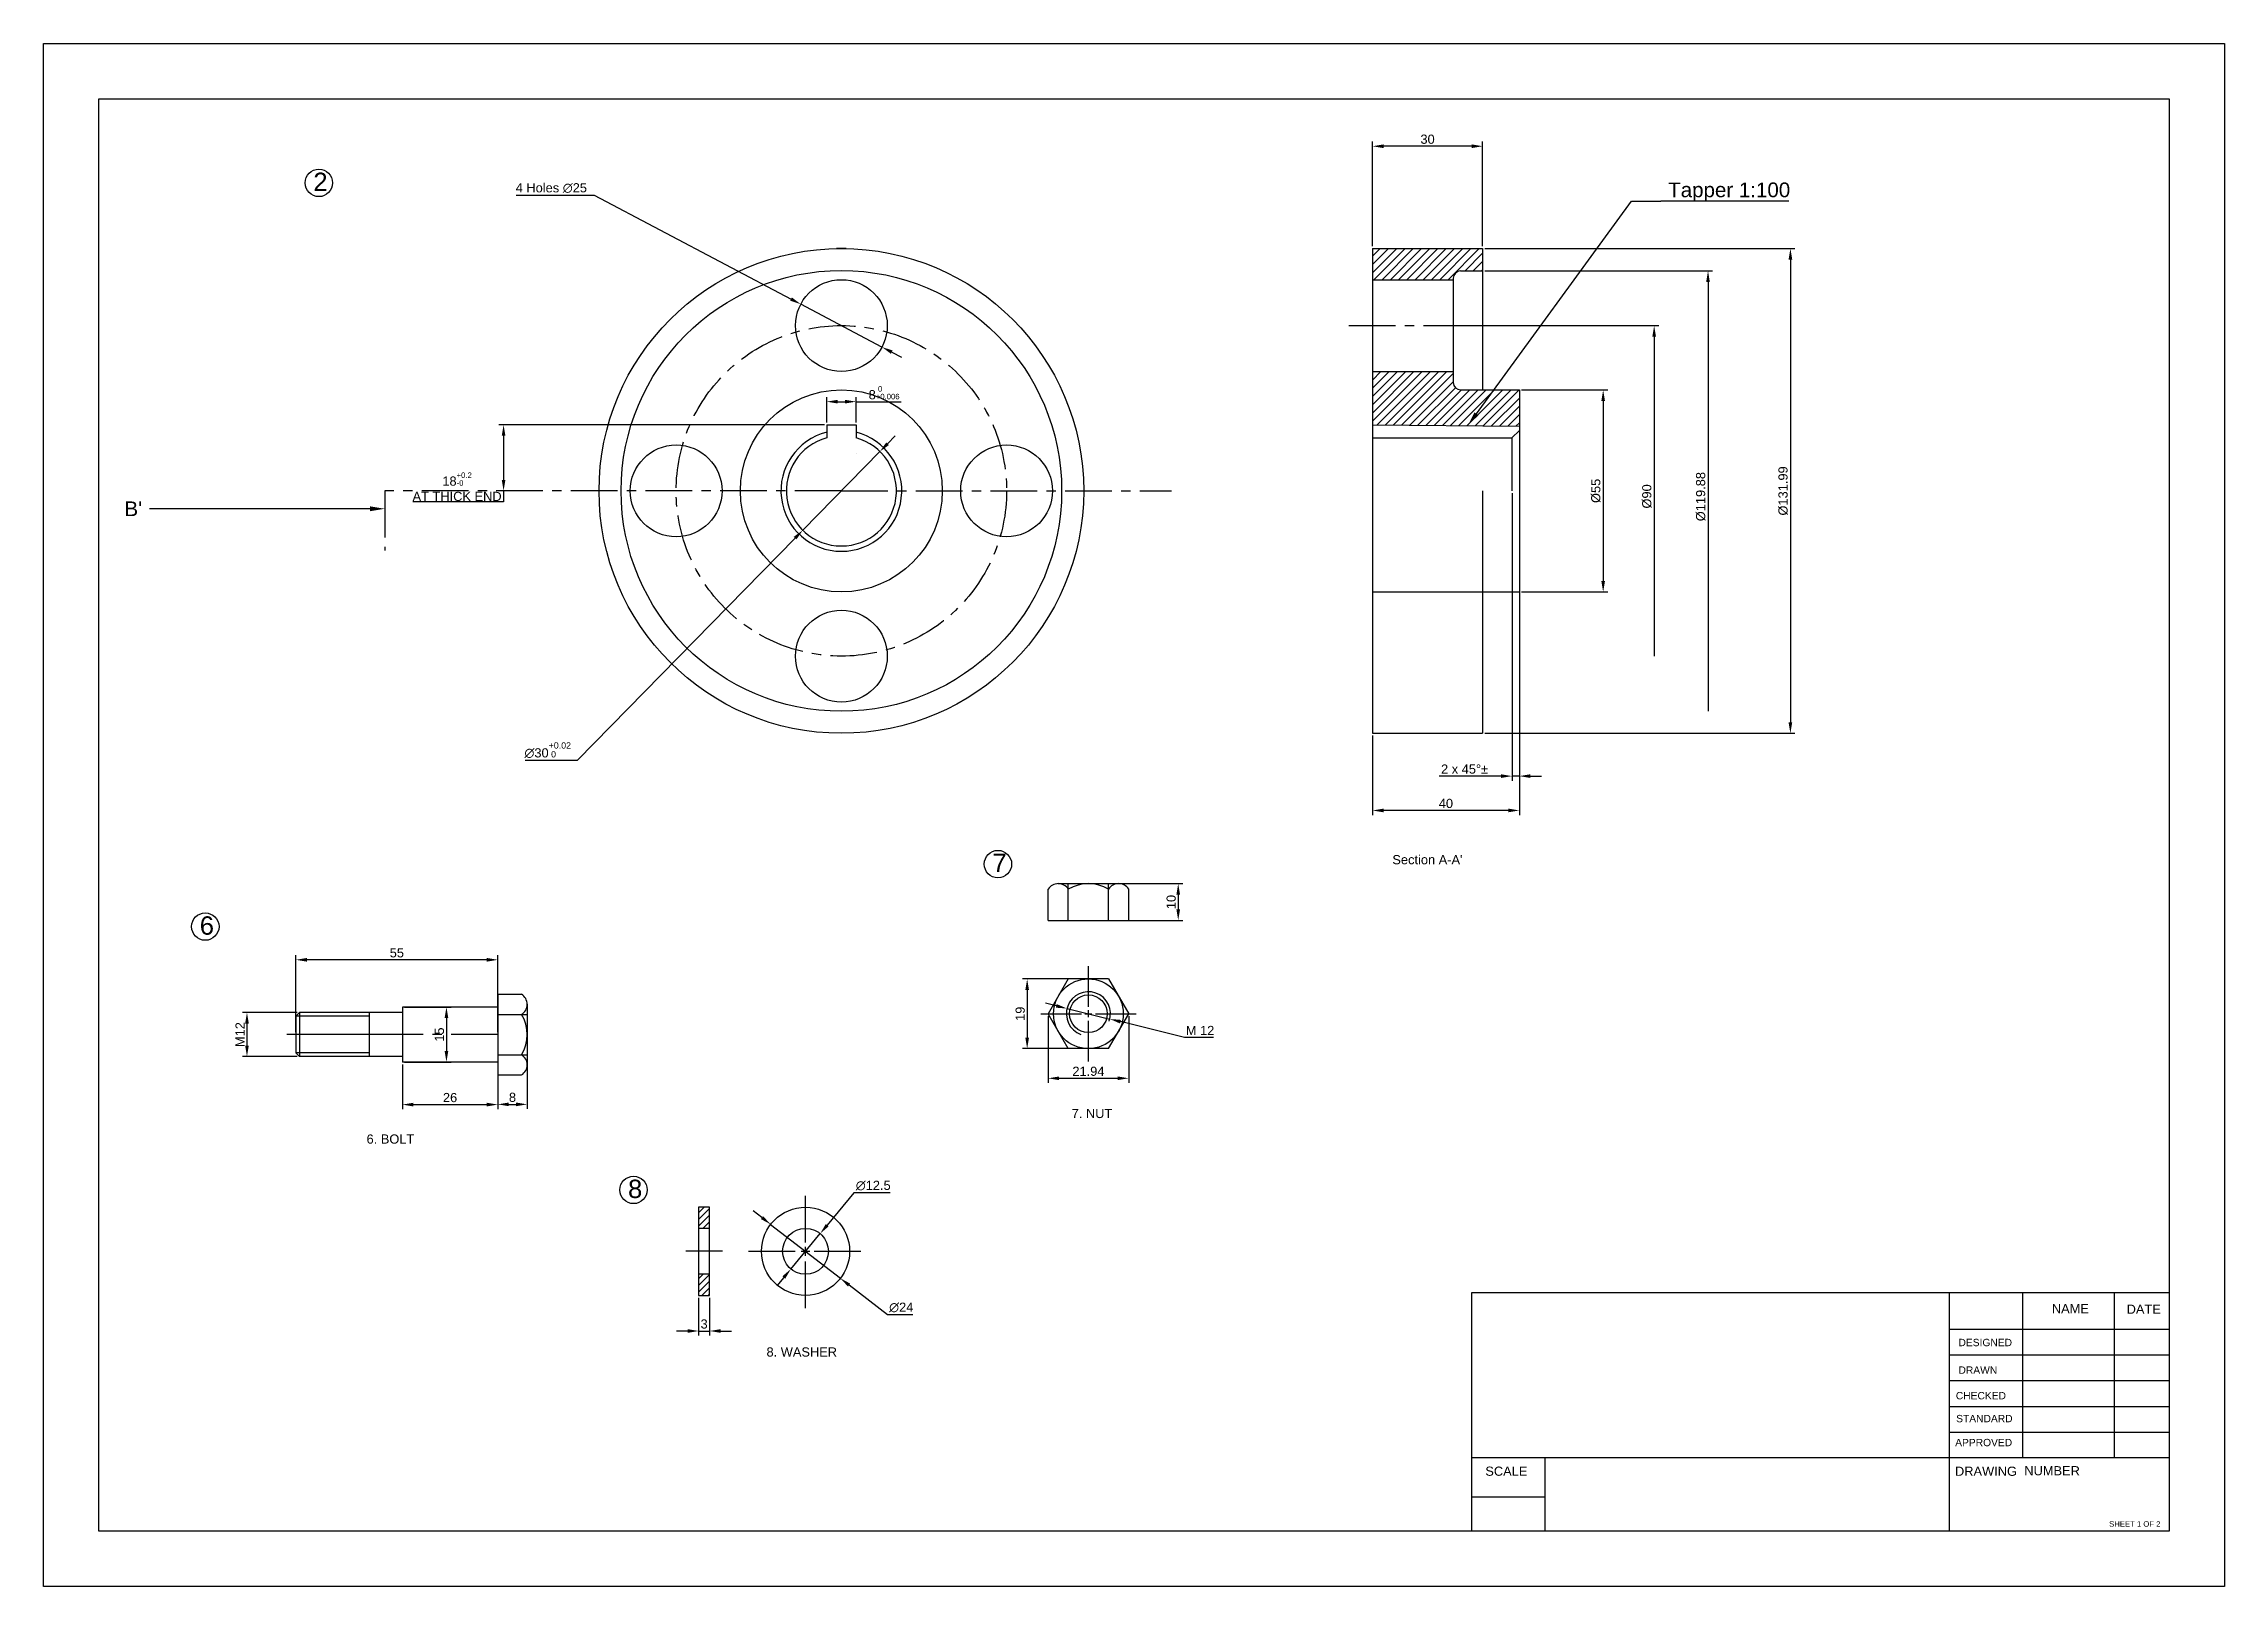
# Model space of a CAD drawing. Header units: millimetres. Extents: x 99 to 2102, y 161 to 581.
# Drawn here: x 791 to 1385, y 161 to 581 of the extents above; entities that cross this region are included whole.
import ezdxf
from ezdxf import colors
from ezdxf.entities.mleader import LeaderData, LeaderLine
from ezdxf.math import Vec2, Vec3

# ---------------------------------------------------------------- set-up
doc = ezdxf.new("R2010")
doc.units = ezdxf.units.MM
doc.linetypes.add('CENTER', pattern=[50.8, 31.75, -6.35, 6.35, -6.35])
doc.linetypes.add('CENTER2', pattern=[28.575, 19.05, -3.175, 3.175, -3.175])
doc.styles.get("Standard").update_dxf_attribs({"font": 'arial.ttf'})
doc.dimstyles.new('ISO-25', dxfattribs={"dimtxt": 2.5, "dimasz": 3, "dimexe": 1.25, "dimexo": 0.625, "dimtad": 1, "dimtoh": 1, "dimdsep": 46, "dimtxsty": 'Standard', "dimcen": 2.5, "dimclrd": 4, "dimclrt": 2, "dimadec": 0, "dimazin": 0, "dimtfac": 1, "dimtmove": 0, "dimatfit": 3, "dimfxl": 1, "dimarcsym": 0})
pattern_1 = [(45, (663.4579, 1254.7544), (-1.122532, 1.122532), [])]

msp = doc.modelspace()

# ---------------------------------------------------------------- texts
at = {"color": 7, "ltscale": 0.5, "true_color": 0xffffff, "char_height": 5, "attachment_point": 1}
for s, insert in [('2', (864.625, 545.879)), ('7', (1049.588, 360.447)), ('6', (833.684, 343.415)), ('8', (950.336, 271.721))]:
    msp.add_mtext_dynamic_manual_height_columns(s, width=8.66917, gutter_width=12.5, heights=[0], dxfattribs=dict(at, insert=insert))
at = {"color": 2, "ltscale": 0.5, "insert": (1233.659, 543.194), "char_height": 4, "attachment_point": 1}
msp.add_mtext('Tapper 1:100', dxfattribs=at)
at = {"color": 2, "ltscale": 0.5, "insert": (1177.637, 360.09), "char_height": 2.5, "attachment_point": 3}
msp.add_mtext_dynamic_manual_height_columns("Section A-A'", width=28.7324, gutter_width=12.5, heights=[0], dxfattribs=at)
at = {"ltscale": 0.5, "char_height": 2.5, "attachment_point": 1}
for s, width, insert in [('7. NUT', 88.72858, (1071.188, 291.001)), ('6. BOLT', 100.95856, (879.122, 284.036)), ('8. WASHER', 58.95443, (988.06, 226.061))]:
    msp.add_mtext_dynamic_manual_height_columns(s, width=width, gutter_width=12.5, heights=[0], dxfattribs=dict(at, insert=insert))
at = {"attachment_point": 1}
for s, width, heights, insert, char_height in [('NAME', 3.44802, [0], (1338.163, 237.866), 2.5), ('DATE', 0.18105, [0], (1358.537, 237.708), 2.5), ('SCALE', 12.97502, [0], (1183.852, 193.609), 2.5), ('DRAWING ', 3.44802, [6.752], (1311.784, 193.594), 2.5), ('NUMBER', 23.24358, [0], (1330.669, 193.734), 2.5), ('SHEET 1 OF 2', 27.60175, [0], (1353.767, 178.739), 1.5)]:
    msp.add_mtext_dynamic_manual_height_columns(s, width=width, gutter_width=12.5, heights=heights, dxfattribs=dict(at, insert=insert, char_height=char_height))
at = {"ltscale": 0.5, "char_height": 2, "width": 21.74454, "attachment_point": 1}
for s, insert in [('DESIGNED', (1312.734, 228.392)), ('DRAWN', (1312.734, 220.885)), ('CHECKED', (1312.01, 213.92)), ('STANDARD', (1312.1, 207.68)), ('APPROVED', (1311.829, 201.157))]:
    msp.add_mtext(s, dxfattribs=dict(at, insert=insert))

# ---------------------------------------------------------------- blocks, each defined once
blk = doc.blocks.new('*D35')
at = {"color": 0, "lineweight": -2, "ltscale": 0.5, "transparency": 16777216}
for p, q in [((1153.12, 525.85), (1153.12, 554.32)), ((1183.12, 525.85), (1183.12, 554.32))]:
    blk.add_line(p, q, dxfattribs=at)
at = {"color": 4, "lineweight": -2, "ltscale": 0.5, "transparency": 16777216}
blk.add_line((1180.12, 553.07), (1156.12, 553.07), dxfattribs=at)
at = {"color": 4, "ltscale": 0.5, "transparency": 16777216}
for points in [[(1156.12, 553.57), (1156.12, 552.57), (1153.12, 553.07)], [(1180.12, 553.57), (1180.12, 552.57), (1183.12, 553.07)]]:
    blk.add_solid(points, dxfattribs=at)
at = {"layer": 'Defpoints', "color": 0, "ltscale": 0.5, "transparency": 16777216}
for p in [(1153.12, 553.07), (1153.12, 525.23), (1183.12, 525.23)]:
    blk.add_point(p, dxfattribs=at)
at = {"color": 2, "ltscale": 0.5, "transparency": 16777216, "insert": (1168.12, 554.97), "char_height": 2.5, "attachment_point": 5}
blk.add_mtext('30', dxfattribs=at)
blk = doc.blocks.new('*D36')
at = {"color": 0, "lineweight": -2, "ltscale": 0.5, "transparency": 16777216}
for p, q in [((1193.74, 486.74), (1217.2, 486.74)), ((1193.74, 431.74), (1217.2, 431.74))]:
    blk.add_line(p, q, dxfattribs=at)
at = {"color": 4, "lineweight": -2, "ltscale": 0.5, "transparency": 16777216}
blk.add_line((1215.95, 483.74), (1215.95, 434.74), dxfattribs=at)
at = {"color": 4, "ltscale": 0.5, "transparency": 16777216}
for points in [[(1215.45, 483.74), (1216.45, 483.74), (1215.95, 486.74)], [(1215.45, 434.74), (1216.45, 434.74), (1215.95, 431.74)]]:
    blk.add_solid(points, dxfattribs=at)
at = {"layer": 'Defpoints', "color": 0, "ltscale": 0.5, "transparency": 16777216}
for p in [(1193.12, 486.74), (1193.12, 431.74), (1215.95, 431.74)]:
    blk.add_point(p, dxfattribs=at)
at = {"color": 2, "ltscale": 0.5, "transparency": 16777216, "insert": (1213.98, 459.24), "char_height": 2.5, "attachment_point": 5, "rotation": 90}
blk.add_mtext('%%C55', dxfattribs=at)
blk = doc.blocks.new('*D33')
at = {"color": 0, "lineweight": -2, "ltscale": 0.5, "transparency": 16777216}
blk.add_line((1168.74, 504.24), (1231.09, 504.24), dxfattribs=at)
at = {"color": 4, "lineweight": -2, "ltscale": 0.5, "transparency": 16777216}
blk.add_line((1229.84, 501.24), (1229.84, 414.24), dxfattribs=at)
at = {"color": 4, "ltscale": 0.5, "transparency": 16777216}
blk.add_solid([(1229.34, 501.24), (1230.34, 501.24), (1229.84, 504.24)], dxfattribs=at)
at = {"layer": 'Defpoints', "color": 0, "ltscale": 0.5, "transparency": 16777216}
for p in [(1168.12, 504.24), (1168.12, 414.24), (1229.84, 414.24)]:
    blk.add_point(p, dxfattribs=at)
at = {"color": 2, "ltscale": 0.5, "transparency": 16777216, "insert": (1227.87, 457.74), "char_height": 2.5, "attachment_point": 5, "rotation": 90}
blk.add_mtext('%%C90', dxfattribs=at)
blk = doc.blocks.new('_None')
blk = doc.blocks.new('*D37')
at = {"color": 0, "lineweight": -2, "ltscale": 0.5, "transparency": 16777216}
blk.add_line((1183.74, 519.12), (1245.76, 519.12), dxfattribs=at)
at = {"color": 4, "lineweight": -2, "ltscale": 0.5, "transparency": 16777216}
blk.add_line((1244.51, 516.12), (1244.51, 399.24), dxfattribs=at)
at = {"color": 4, "ltscale": 0.5, "transparency": 16777216}
blk.add_solid([(1244.01, 516.12), (1245.01, 516.12), (1244.51, 519.12)], dxfattribs=at)
at = {"layer": 'Defpoints', "color": 0, "ltscale": 0.5, "transparency": 16777216}
for p in [(1183.12, 519.12), (1183.12, 399.24), (1244.51, 399.24)]:
    blk.add_point(p, dxfattribs=at)
at = {"color": 2, "ltscale": 0.5, "transparency": 16777216, "insert": (1242.54, 457.68), "char_height": 2.5, "attachment_point": 5, "rotation": 90}
blk.add_mtext('%%C119.88', dxfattribs=at)
blk = doc.blocks.new('*D38')
at = {"color": 0, "lineweight": -2, "ltscale": 0.5, "transparency": 16777216}
for p, q in [((1183.74, 525.23), (1268.2, 525.23)), ((1183.74, 393.24), (1268.2, 393.24))]:
    blk.add_line(p, q, dxfattribs=at)
at = {"color": 4, "lineweight": -2, "ltscale": 0.5, "transparency": 16777216}
blk.add_line((1266.95, 522.23), (1266.95, 396.24), dxfattribs=at)
at = {"color": 4, "ltscale": 0.5, "transparency": 16777216}
for points in [[(1266.45, 522.23), (1267.45, 522.23), (1266.95, 525.23)], [(1266.45, 396.24), (1267.45, 396.24), (1266.95, 393.24)]]:
    blk.add_solid(points, dxfattribs=at)
at = {"layer": 'Defpoints', "color": 0, "ltscale": 0.5, "transparency": 16777216}
for p in [(1183.12, 525.23), (1183.12, 393.24), (1266.95, 393.24)]:
    blk.add_point(p, dxfattribs=at)
at = {"color": 2, "ltscale": 0.5, "transparency": 16777216, "insert": (1264.98, 459.23), "char_height": 2.5, "attachment_point": 5, "rotation": 90}
blk.add_mtext('%%C131.99', dxfattribs=at)
blk = doc.blocks.new('*D39')
at = {"color": 0, "lineweight": -2, "ltscale": 0.5, "transparency": 16777216}
for p, q in [((1191.12, 458.62), (1191.12, 380.34)), ((1193.12, 458.62), (1193.12, 380.34))]:
    blk.add_line(p, q, dxfattribs=at)
at = {"color": 4, "lineweight": -2, "ltscale": 0.5, "transparency": 16777216}
for p, q in [((1188.12, 381.59), (1171.28, 381.59)), ((1193.12, 381.59), (1191.12, 381.59)), ((1196.12, 381.59), (1199.12, 381.59))]:
    blk.add_line(p, q, dxfattribs=at)
at = {"color": 4, "ltscale": 0.5, "transparency": 16777216}
for points in [[(1188.12, 382.09), (1188.12, 381.09), (1191.12, 381.59)], [(1196.12, 382.09), (1196.12, 381.09), (1193.12, 381.59)]]:
    blk.add_solid(points, dxfattribs=at)
at = {"layer": 'Defpoints', "color": 0, "ltscale": 0.5, "transparency": 16777216}
for p in [(1191.12, 459.24), (1193.12, 459.24), (1191.12, 381.59)]:
    blk.add_point(p, dxfattribs=at)
at = {"color": 2, "ltscale": 0.5, "transparency": 16777216, "insert": (1178.2, 383.49), "char_height": 2.5, "attachment_point": 5}
blk.add_mtext('2 x 45%%D%%P', dxfattribs=at)
blk = doc.blocks.new('*D40')
at = {"color": 0, "lineweight": -2, "ltscale": 0.5, "transparency": 16777216}
for p, q in [((1004.45, 477.87), (1004.45, 484.78)), ((1012.45, 477.87), (1012.45, 484.78))]:
    blk.add_line(p, q, dxfattribs=at)
at = {"color": 4, "lineweight": -2, "ltscale": 0.5, "transparency": 16777216}
for p, q in [((1007.45, 483.53), (1009.45, 483.53)), ((1012.45, 483.53), (1024.76, 483.53))]:
    blk.add_line(p, q, dxfattribs=at)
at = {"color": 4, "ltscale": 0.5, "transparency": 16777216}
for points in [[(1007.45, 484.03), (1007.45, 483.03), (1004.45, 483.53)], [(1009.45, 484.03), (1009.45, 483.03), (1012.45, 483.53)]]:
    blk.add_solid(points, dxfattribs=at)
at = {"layer": 'Defpoints', "color": 0, "ltscale": 0.5, "transparency": 16777216}
for p in [(1012.45, 483.53), (1004.45, 477.24), (1012.45, 477.24)]:
    blk.add_point(p, dxfattribs=at)
at = {"color": 2, "ltscale": 0.5, "transparency": 16777216, "insert": (1020.1, 485.96), "char_height": 2.5, "attachment_point": 5}
blk.add_mtext('8{\\H1.5;\\S 0^ +0.006;}', dxfattribs=at)
blk = doc.blocks.new('*D41')
at = {"color": 4, "lineweight": -2, "ltscale": 0.5, "transparency": 16777216}
for p, q in [((1018.95, 469.95), (997.95, 448.53)), ((1021.05, 472.09), (1023.15, 474.24)), ((936.59, 385.94), (995.85, 446.39)), ((922.32, 385.94), (936.59, 385.94))]:
    blk.add_line(p, q, dxfattribs=at)
at = {"color": 4, "ltscale": 0.5, "transparency": 16777216}
for points in [[(1020.69, 472.45), (1021.41, 471.74), (1018.95, 469.95)], [(995.49, 446.74), (996.21, 446.04), (997.95, 448.53)]]:
    blk.add_solid(points, dxfattribs=at)
at = {"layer": 'Defpoints', "color": 0, "ltscale": 0.5, "transparency": 16777216}
for p in [(1018.95, 469.95), (997.95, 448.53)]:
    blk.add_point(p, dxfattribs=at)
at = {"color": 2, "ltscale": 0.5, "transparency": 16777216, "insert": (928.47, 388.66), "char_height": 2.5, "attachment_point": 5}
blk.add_mtext('∅30{\\H1.725;\\S+0.02^  0;}', dxfattribs=at)
blk = doc.blocks.new('*D42')
at = {"color": 4, "lineweight": -2, "ltscale": 0.5, "transparency": 16777216}
for p, q in [((919.84, 539.71), (941.15, 539.71)), ((941.15, 539.71), (994.74, 511.47)), ((1019.51, 498.41), (997.39, 510.07)), ((1022.16, 497.02), (1024.82, 495.62))]:
    blk.add_line(p, q, dxfattribs=at)
at = {"color": 4, "ltscale": 0.5, "transparency": 16777216}
for points in [[(994.97, 511.91), (994.5, 511.03), (997.39, 510.07)], [(1022.4, 497.46), (1021.93, 496.57), (1019.51, 498.41)]]:
    blk.add_solid(points, dxfattribs=at)
at = {"layer": 'Defpoints', "color": 0, "ltscale": 0.5, "transparency": 16777216}
for p in [(997.39, 510.07), (1019.51, 498.41)]:
    blk.add_point(p, dxfattribs=at)
at = {"color": 2, "ltscale": 0.5, "transparency": 16777216, "insert": (929.45, 541.68), "char_height": 2.5, "attachment_point": 5}
blk.add_mtext('4 Holes ∅25', dxfattribs=at)
blk = doc.blocks.new('*D34')
at = {"color": 0, "lineweight": -2, "ltscale": 0.5, "transparency": 16777216}
for p, q in [((1003.82, 477.24), (915.19, 477.24)), ((925.13, 459.24), (915.19, 459.24))]:
    blk.add_line(p, q, dxfattribs=at)
at = {"color": 4, "lineweight": -2, "ltscale": 0.5, "transparency": 16777216}
for p, q in [((916.44, 474.24), (916.44, 462.24)), ((916.44, 459.24), (916.44, 456.24)), ((916.44, 456.24), (891.75, 456.24))]:
    blk.add_line(p, q, dxfattribs=at)
at = {"color": 4, "ltscale": 0.5, "transparency": 16777216}
for points in [[(915.94, 474.24), (916.94, 474.24), (916.44, 477.24)], [(915.94, 462.24), (916.94, 462.24), (916.44, 459.24)]]:
    blk.add_solid(points, dxfattribs=at)
at = {"layer": 'Defpoints', "color": 0, "ltscale": 0.5, "transparency": 16777216}
for p in [(1004.45, 477.24), (916.44, 459.24), (925.76, 459.24)]:
    blk.add_point(p, dxfattribs=at)
at = {"color": 2, "ltscale": 0.5, "transparency": 16777216, "insert": (903.78, 460.36), "char_height": 2.5, "attachment_point": 5}
blk.add_mtext('18{\\H1.5;\\S+0.2^ -0;}\\PAT THICK END', dxfattribs=at)
blk = doc.blocks.new('*D43')
at = {"color": 0, "lineweight": -2, "ltscale": 0.5, "transparency": 16777216}
for p, q in [((1193.12, 476.22), (1193.12, 370.99)), ((1153.12, 392.62), (1153.12, 370.99))]:
    blk.add_line(p, q, dxfattribs=at)
at = {"color": 4, "lineweight": -2, "ltscale": 0.5, "transparency": 16777216}
blk.add_line((1190.12, 372.24), (1156.12, 372.24), dxfattribs=at)
at = {"color": 4, "ltscale": 0.5, "transparency": 16777216}
for points in [[(1156.12, 372.74), (1156.12, 371.74), (1153.12, 372.24)], [(1190.12, 372.74), (1190.12, 371.74), (1193.12, 372.24)]]:
    blk.add_solid(points, dxfattribs=at)
at = {"layer": 'Defpoints', "color": 0, "ltscale": 0.5, "transparency": 16777216}
for p in [(1193.12, 476.84), (1153.12, 393.24), (1153.12, 372.24)]:
    blk.add_point(p, dxfattribs=at)
at = {"color": 2, "ltscale": 0.5, "transparency": 16777216, "insert": (1173.12, 374.14), "char_height": 2.5, "attachment_point": 5}
blk.add_mtext('40', dxfattribs=at)
blk = doc.blocks.new('*U44')
at = {"color": 0, "linetype": 'CENTER2', "transparency": 16777216}
blk.add_line((17.5, 0), (-17.5, 0), dxfattribs=at)
blk = doc.blocks.new('*D45')
at = {"color": 0, "lineweight": -2, "ltscale": 0.5, "transparency": 16777216}
for p, q in [((859.87, 311.84), (859.87, 332.83)), ((914.87, 311.84), (914.87, 332.83))]:
    blk.add_line(p, q, dxfattribs=at)
at = {"color": 4, "lineweight": -2, "ltscale": 0.5, "transparency": 16777216}
blk.add_line((911.87, 331.58), (862.87, 331.58), dxfattribs=at)
at = {"color": 4, "ltscale": 0.5, "transparency": 16777216}
for points in [[(862.87, 332.08), (862.87, 331.08), (859.87, 331.58)], [(911.87, 332.08), (911.87, 331.08), (914.87, 331.58)]]:
    blk.add_solid(points, dxfattribs=at)
at = {"layer": 'Defpoints', "color": 0, "ltscale": 0.5, "transparency": 16777216}
for p in [(859.87, 331.58), (859.87, 311.22), (914.87, 311.22)]:
    blk.add_point(p, dxfattribs=at)
at = {"color": 2, "ltscale": 0.5, "transparency": 16777216, "insert": (887.37, 333.47), "char_height": 2.5, "attachment_point": 5}
blk.add_mtext('55', dxfattribs=at)
blk = doc.blocks.new('*D46')
at = {"color": 0, "lineweight": -2, "ltscale": 0.5, "transparency": 16777216}
for p, q in [((914.87, 305.11), (914.87, 290.98)), ((922.87, 305.11), (922.87, 290.98))]:
    blk.add_line(p, q, dxfattribs=at)
at = {"color": 4, "lineweight": -2, "ltscale": 0.5, "transparency": 16777216}
blk.add_line((917.87, 292.23), (919.87, 292.23), dxfattribs=at)
at = {"color": 4, "ltscale": 0.5, "transparency": 16777216}
for points in [[(917.87, 292.73), (917.87, 291.73), (914.87, 292.23)], [(919.87, 292.73), (919.87, 291.73), (922.87, 292.23)]]:
    blk.add_solid(points, dxfattribs=at)
at = {"layer": 'Defpoints', "color": 0, "ltscale": 0.5, "transparency": 16777216}
for p in [(914.87, 305.73), (922.87, 305.73), (922.87, 292.23)]:
    blk.add_point(p, dxfattribs=at)
at = {"color": 2, "ltscale": 0.5, "transparency": 16777216, "insert": (918.87, 294.13), "char_height": 2.5, "attachment_point": 5}
blk.add_mtext('8', dxfattribs=at)
blk = doc.blocks.new('*D47')
at = {"color": 0, "lineweight": -2, "ltscale": 0.5, "transparency": 16777216}
for p, q in [((888.87, 303.09), (888.87, 290.91)), ((914.87, 303.09), (914.87, 290.91))]:
    blk.add_line(p, q, dxfattribs=at)
at = {"color": 4, "lineweight": -2, "ltscale": 0.5, "transparency": 16777216}
blk.add_line((891.87, 292.16), (911.87, 292.16), dxfattribs=at)
at = {"color": 4, "ltscale": 0.5, "transparency": 16777216}
for points in [[(891.87, 292.66), (891.87, 291.66), (888.87, 292.16)], [(911.87, 292.66), (911.87, 291.66), (914.87, 292.16)]]:
    blk.add_solid(points, dxfattribs=at)
at = {"layer": 'Defpoints', "color": 0, "ltscale": 0.5, "transparency": 16777216}
for p in [(888.87, 303.72), (914.87, 303.72), (914.87, 292.16)]:
    blk.add_point(p, dxfattribs=at)
at = {"color": 2, "ltscale": 0.5, "transparency": 16777216, "insert": (901.87, 294.06), "char_height": 2.5, "attachment_point": 5}
blk.add_mtext('26', dxfattribs=at)
blk = doc.blocks.new('*D48')
at = {"color": 0, "lineweight": -2, "ltscale": 0.5, "transparency": 16777216}
for p, q in [((860.24, 317.22), (845.3, 317.22)), ((860.24, 305.22), (845.3, 305.22))]:
    blk.add_line(p, q, dxfattribs=at)
at = {"color": 4, "lineweight": -2, "ltscale": 0.5, "transparency": 16777216}
blk.add_line((846.55, 314.22), (846.55, 308.22), dxfattribs=at)
at = {"color": 4, "ltscale": 0.5, "transparency": 16777216}
for points in [[(846.05, 314.22), (847.05, 314.22), (846.55, 317.22)], [(846.05, 308.22), (847.05, 308.22), (846.55, 305.22)]]:
    blk.add_solid(points, dxfattribs=at)
at = {"layer": 'Defpoints', "color": 0, "ltscale": 0.5, "transparency": 16777216}
for p in [(860.87, 317.22), (846.55, 305.22), (860.87, 305.22)]:
    blk.add_point(p, dxfattribs=at)
at = {"color": 2, "ltscale": 0.5, "transparency": 16777216, "insert": (844.67, 311.22), "char_height": 2.5, "attachment_point": 5, "rotation": 90}
blk.add_mtext('M12', dxfattribs=at)
blk = doc.blocks.new('*D49')
at = {"color": 0, "lineweight": -2, "ltscale": 0.5, "transparency": 16777216}
for p, q in [((889.49, 318.72), (902.13, 318.72)), ((889.49, 303.72), (902.13, 303.72))]:
    blk.add_line(p, q, dxfattribs=at)
at = {"color": 4, "lineweight": -2, "ltscale": 0.5, "transparency": 16777216}
blk.add_line((900.88, 315.72), (900.88, 306.72), dxfattribs=at)
at = {"color": 4, "ltscale": 0.5, "transparency": 16777216}
for points in [[(900.38, 315.72), (901.38, 315.72), (900.88, 318.72)], [(900.38, 306.72), (901.38, 306.72), (900.88, 303.72)]]:
    blk.add_solid(points, dxfattribs=at)
at = {"layer": 'Defpoints', "color": 0, "ltscale": 0.5, "transparency": 16777216}
for p in [(888.87, 318.72), (888.87, 303.72), (900.88, 303.72)]:
    blk.add_point(p, dxfattribs=at)
at = {"color": 2, "ltscale": 0.5, "transparency": 16777216, "insert": (898.98, 311.22), "char_height": 2.5, "attachment_point": 5, "rotation": 90}
blk.add_mtext('15', dxfattribs=at)
blk = doc.blocks.new('*D51')
at = {"color": 0, "lineweight": -2, "ltscale": 0.5, "transparency": 16777216}
for p, q in [((1081.85, 352.31), (1101.45, 352.31)), ((1081.85, 342.31), (1101.45, 342.31))]:
    blk.add_line(p, q, dxfattribs=at)
at = {"color": 4, "lineweight": -2, "ltscale": 0.5, "transparency": 16777216}
blk.add_line((1100.2, 349.31), (1100.2, 345.31), dxfattribs=at)
at = {"color": 4, "ltscale": 0.5, "transparency": 16777216}
for points in [[(1099.7, 349.31), (1100.7, 349.31), (1100.2, 352.31)], [(1099.7, 345.31), (1100.7, 345.31), (1100.2, 342.31)]]:
    blk.add_solid(points, dxfattribs=at)
at = {"layer": 'Defpoints', "color": 0, "ltscale": 0.5, "transparency": 16777216}
for p in [(1081.22, 352.31), (1081.22, 342.31), (1100.2, 342.31)]:
    blk.add_point(p, dxfattribs=at)
at = {"color": 2, "ltscale": 0.5, "transparency": 16777216, "insert": (1098.29, 347.31), "char_height": 2.5, "attachment_point": 5, "rotation": 90}
blk.add_mtext('10', dxfattribs=at)
blk = doc.blocks.new('*U50')
at = {"color": 0, "linetype": 'CENTER', "ltscale": 0.4, "transparency": 16777216}
for p, q in [((0, 1.9), (0, 13)), ((-13, 0), (-1.9, 0)), ((1.9, 0), (13, 0)), ((0, -13), (0, -1.9))]:
    blk.add_line(p, q, dxfattribs=at)
at = {"color": 0, "linetype": 'Continuous', "ltscale": 0.4, "transparency": 16777216}
for p, q in [((-0.95, 0), (0.95, 0)), ((0, -0.95), (0, 0.95))]:
    blk.add_line(p, q, dxfattribs=at)
blk = doc.blocks.new('*D52')
at = {"color": 4, "lineweight": -2, "ltscale": 0.5, "transparency": 16777216}
for p, q in [((1067, 319.04), (1064.08, 319.76)), ((1069.91, 318.32), (1081.56, 315.46)), ((1101.87, 310.46), (1084.48, 314.74)), ((1109.81, 310.46), (1101.87, 310.46))]:
    blk.add_line(p, q, dxfattribs=at)
at = {"color": 4, "ltscale": 0.5, "transparency": 16777216}
for points in [[(1067.12, 319.52), (1066.88, 318.55), (1069.91, 318.32)], [(1084.6, 315.22), (1084.36, 314.25), (1081.56, 315.46)]]:
    blk.add_solid(points, dxfattribs=at)
at = {"layer": 'Defpoints', "color": 0, "ltscale": 0.5, "transparency": 16777216}
for p in [(1069.91, 318.32), (1081.56, 315.46)]:
    blk.add_point(p, dxfattribs=at)
at = {"color": 2, "ltscale": 0.5, "transparency": 16777216, "insert": (1106.15, 312.34), "char_height": 2.5, "attachment_point": 5}
blk.add_mtext('M 12', dxfattribs=at)
blk = doc.blocks.new('*D53')
at = {"color": 0, "lineweight": -2, "ltscale": 0.5, "transparency": 16777216}
for p, q in [((1075.11, 326.39), (1057.81, 326.39)), ((1075.11, 307.39), (1057.81, 307.39))]:
    blk.add_line(p, q, dxfattribs=at)
at = {"color": 4, "lineweight": -2, "ltscale": 0.5, "transparency": 16777216}
blk.add_line((1059.06, 323.39), (1059.06, 310.39), dxfattribs=at)
at = {"color": 4, "ltscale": 0.5, "transparency": 16777216}
for points in [[(1058.56, 323.39), (1059.56, 323.39), (1059.06, 326.39)], [(1058.56, 310.39), (1059.56, 310.39), (1059.06, 307.39)]]:
    blk.add_solid(points, dxfattribs=at)
at = {"layer": 'Defpoints', "color": 0, "ltscale": 0.5, "transparency": 16777216}
for p in [(1075.74, 326.39), (1059.06, 307.39), (1075.74, 307.39)]:
    blk.add_point(p, dxfattribs=at)
at = {"color": 2, "ltscale": 0.5, "transparency": 16777216, "insert": (1057.16, 316.89), "char_height": 2.5, "attachment_point": 5, "rotation": 90}
blk.add_mtext('19', dxfattribs=at)
blk = doc.blocks.new('*D54')
at = {"color": 0, "lineweight": -2, "ltscale": 0.5, "transparency": 16777216}
for p, q in [((1064.77, 316.26), (1064.77, 298.07)), ((1086.71, 316.26), (1086.71, 298.07))]:
    blk.add_line(p, q, dxfattribs=at)
at = {"color": 4, "lineweight": -2, "ltscale": 0.5, "transparency": 16777216}
blk.add_line((1067.77, 299.32), (1083.71, 299.32), dxfattribs=at)
at = {"color": 4, "ltscale": 0.5, "transparency": 16777216}
for points in [[(1067.77, 299.82), (1067.77, 298.82), (1064.77, 299.32)], [(1083.71, 299.82), (1083.71, 298.82), (1086.71, 299.32)]]:
    blk.add_solid(points, dxfattribs=at)
at = {"layer": 'Defpoints', "color": 0, "ltscale": 0.5, "transparency": 16777216}
for p in [(1064.77, 316.89), (1086.71, 316.89), (1086.71, 299.32)]:
    blk.add_point(p, dxfattribs=at)
at = {"color": 2, "ltscale": 0.5, "transparency": 16777216, "insert": (1075.74, 301.22), "char_height": 2.5, "attachment_point": 5}
blk.add_mtext('21.94', dxfattribs=at)
blk = doc.blocks.new('*U55')
at = {"color": 0, "linetype": 'CENTER', "ltscale": 0.4, "transparency": 16777216}
blk.add_line((5, 0), (-5, 0), dxfattribs=at)
blk = doc.blocks.new('*U56')
at = {"color": 0, "linetype": 'CENTER', "ltscale": 0.4, "transparency": 16777216}
for p, q in [((0, 2.4), (0, 15.5)), ((-15.5, 0), (-2.4, 0)), ((2.4, 0), (15.5, 0)), ((0, -15.5), (0, -2.4))]:
    blk.add_line(p, q, dxfattribs=at)
at = {"color": 0, "linetype": 'Continuous', "ltscale": 0.4, "transparency": 16777216}
for p, q in [((-1.2, 0), (1.2, 0)), ((0, -1.2), (0, 1.2))]:
    blk.add_line(p, q, dxfattribs=at)
blk = doc.blocks.new('*D57')
at = {"color": 4, "lineweight": -2, "ltscale": 0.5, "transparency": 16777216}
for p, q in [((1011.88, 268.13), (1004.59, 259.33)), ((1021.74, 268.13), (1011.88, 268.13)), ((994.7, 247.4), (1002.68, 257.03)), ((992.78, 245.1), (990.86, 242.79))]:
    blk.add_line(p, q, dxfattribs=at)
at = {"color": 4, "ltscale": 0.5, "transparency": 16777216}
for points in [[(1004.21, 259.65), (1004.98, 259.02), (1002.68, 257.03)], [(992.39, 245.42), (993.16, 244.78), (994.7, 247.4)]]:
    blk.add_solid(points, dxfattribs=at)
at = {"layer": 'Defpoints', "color": 0, "ltscale": 0.5, "transparency": 16777216}
for p in [(1002.68, 257.03), (994.7, 247.4)]:
    blk.add_point(p, dxfattribs=at)
at = {"color": 2, "ltscale": 0.5, "transparency": 16777216, "insert": (1017.13, 270.1), "char_height": 2.5, "attachment_point": 5}
blk.add_mtext('∅12.5', dxfattribs=at)
blk = doc.blocks.new('*D58')
at = {"color": 0, "lineweight": -2, "ltscale": 0.5, "transparency": 16777216}
for p, q in [((969.57, 239.59), (969.57, 229.27)), ((972.57, 239.59), (972.57, 229.27))]:
    blk.add_line(p, q, dxfattribs=at)
at = {"color": 4, "lineweight": -2, "ltscale": 0.5, "transparency": 16777216}
for p, q in [((966.57, 230.52), (963.57, 230.52)), ((969.57, 230.52), (972.57, 230.52)), ((975.57, 230.52), (978.57, 230.52))]:
    blk.add_line(p, q, dxfattribs=at)
at = {"color": 4, "ltscale": 0.5, "transparency": 16777216}
for points in [[(966.57, 231.02), (966.57, 230.02), (969.57, 230.52)], [(975.57, 231.02), (975.57, 230.02), (972.57, 230.52)]]:
    blk.add_solid(points, dxfattribs=at)
at = {"layer": 'Defpoints', "color": 0, "ltscale": 0.5, "transparency": 16777216}
for p in [(969.57, 240.22), (972.57, 240.22), (972.57, 230.52)]:
    blk.add_point(p, dxfattribs=at)
at = {"color": 2, "ltscale": 0.5, "transparency": 16777216, "insert": (971.07, 232.42), "char_height": 2.5, "attachment_point": 5}
blk.add_mtext('3', dxfattribs=at)
blk = doc.blocks.new('*D59')
at = {"color": 4, "lineweight": -2, "ltscale": 0.5, "transparency": 16777216}
for p, q in [((986.82, 261.39), (984.45, 263.23)), ((989.19, 259.56), (1008.18, 244.87)), ((1020.99, 234.95), (1010.55, 243.04)), ((1027.91, 234.95), (1020.99, 234.95))]:
    blk.add_line(p, q, dxfattribs=at)
at = {"color": 4, "ltscale": 0.5, "transparency": 16777216}
for points in [[(987.13, 261.79), (986.52, 261), (989.19, 259.56)], [(1010.85, 243.43), (1010.24, 242.64), (1008.18, 244.87)]]:
    blk.add_solid(points, dxfattribs=at)
at = {"layer": 'Defpoints', "color": 0, "ltscale": 0.5, "transparency": 16777216}
for p in [(989.19, 259.56), (1008.18, 244.87)]:
    blk.add_point(p, dxfattribs=at)
at = {"color": 2, "ltscale": 0.5, "transparency": 16777216, "insert": (1024.76, 236.92), "char_height": 2.5, "attachment_point": 5}
blk.add_mtext('∅24', dxfattribs=at)

# ---------------------------------------------------------------- dimensions: what is measured, and where the dimension line sits
at = {"color": 4, "ltscale": 0.5}
dim = msp.add_linear_dim(base=(1153.118, 553.071), p1=(1183.118, 525.228), p2=(1153.118, 525.228), angle=180, dimstyle='ISO-25', dxfattribs=at)
dim.commit()
dim.dimension.update_dxf_attribs({"geometry": '*D35', "text_midpoint": (1168.118, 554.974)})
dim = msp.add_diameter_dim_2p(p1=(1019.508, 498.414), p2=(997.391, 510.069), text='4 Holes <>', dimstyle='ISO-25', dxfattribs=at)
dim.commit()
dim.dimension.update_dxf_attribs({"geometry": '*D42', "text_midpoint": (929.453, 539.706), "dimtype": 163})
for base, p1, p2, picture, middle in [((1266.953, 393.242), (1183.118, 525.228), (1183.118, 393.242), '*D38', (1264.982, 459.235)), ((1215.948, 431.742), (1193.118, 486.742), (1193.118, 431.742), '*D36', (1213.976, 459.242))]:
    dim = msp.add_linear_dim(base=base, p1=p1, p2=p2, angle=90, text='%%C<>', dimstyle='ISO-25', dxfattribs=at)
    dim.commit()
    dim.dimension.update_dxf_attribs({"geometry": picture, "text_midpoint": middle})
for base, p1, p2, text, override, picture, middle in [((1244.514, 399.242), (1183.118, 519.121), (1183.118, 399.242), '%%C<>', {"dimblk2": 'None', "dimsah": 1, "dimse2": 1}, '*D37', (1242.542, 457.681)), ((1229.84, 414.242), (1168.118, 504.242), (1168.118, 414.242), '%%C<>', {"dimblk2": 'None', "dimsah": 1, "dimse2": 1}, '*D33', (1227.869, 457.742)), ((916.44, 459.242), (1004.45, 477.242), (925.755, 459.242), '<>\\PAT THICK END', {"dimtol": 1, "dimtp": 0.2, "dimtm": 1e-09, "dimtfac": 0.6}, '*D34', (903.78, 460.358))]:
    dim = msp.add_linear_dim(base=base, p1=p1, p2=p2, angle=90, text=text, dimstyle='ISO-25', override=override, dxfattribs=at)
    dim.commit()
    dim.dimension.update_dxf_attribs({"geometry": picture, "text_midpoint": middle})
dim = msp.add_linear_dim(base=(1012.45, 483.533), p1=(1004.45, 477.242), p2=(1012.45, 477.242), dimstyle='ISO-25', override={"dimgap": 0.625, "dimtol": 1, "dimlim": 0, "dimtp": 0, "dimtm": -0.006, "dimtfac": 0.6, "dimtdec": 3}, dxfattribs=at)
dim.commit()
dim.dimension.update_dxf_attribs({"geometry": '*D40', "text_midpoint": (1020.103, 485.961)})
at = {"color": 85, "ltscale": 0.5, "true_color": 0x58ba48}
dim = msp.add_linear_dim(base=(1153.118, 372.242), p1=(1193.118, 476.842), p2=(1153.118, 393.242), angle=180, dimstyle='ISO-25', dxfattribs=at)
dim.commit()
dim.dimension.update_dxf_attribs({"geometry": '*D43', "text_midpoint": (1173.118, 374.144)})
at = {"color": 4, "ltscale": 0.5}
dim = msp.add_diameter_dim_2p(p1=(1018.951, 469.953), p2=(997.949, 448.53), dimstyle='ISO-25', override={"dimgap": 0.625, "dimtol": 1, "dimlim": 0, "dimtp": 0.02, "dimtm": 0, "dimtfac": 0.69}, dxfattribs=at)
dim.commit()
dim.dimension.update_dxf_attribs({"geometry": '*D41', "text_midpoint": (928.468, 385.94), "dimtype": 163})
dim = msp.add_linear_dim(base=(1191.118, 381.59), p1=(1193.118, 459.242), p2=(1191.118, 459.242), angle=180, text='<> x 45%%D%%P', dimstyle='ISO-25', dxfattribs=at)
dim.commit()
dim.dimension.update_dxf_attribs({"geometry": '*D39', "text_midpoint": (1178.197, 381.59), "dimtype": 160})
at = {"ltscale": 0.5}
for base, p1, p2, picture, middle in [((1100.195, 342.314), (1081.222, 352.314), (1081.222, 342.314), '*D51', (1098.294, 347.314)), ((1059.061, 307.389), (1075.737, 326.389), (1075.737, 307.389), '*D53', (1057.159, 316.889)), ((900.884, 303.716), (888.867, 318.716), (888.867, 303.716), '*D49', (898.983, 311.216))]:
    dim = msp.add_linear_dim(base=base, p1=p1, p2=p2, angle=90, dimstyle='ISO-25', dxfattribs=at)
    dim.commit()
    dim.dimension.update_dxf_attribs({"geometry": picture, "text_midpoint": middle})
for base, p1, p2, picture, middle in [((859.867, 331.576), (914.867, 311.216), (859.867, 311.216), '*D45', (887.367, 333.472)), ((1086.706, 299.315), (1064.767, 316.889), (1086.706, 316.889), '*D54', (1075.737, 301.217)), ((914.867, 292.16), (888.867, 303.716), (914.867, 303.716), '*D47', (901.867, 294.062)), ((922.867, 292.23), (914.867, 305.731), (922.867, 305.731), '*D46', (918.867, 294.131)), ((972.573, 230.522), (969.573, 240.215), (972.573, 240.215), '*D58', (971.073, 232.424))]:
    dim = msp.add_linear_dim(base=base, p1=p1, p2=p2, dimstyle='ISO-25', dxfattribs=at)
    dim.commit()
    dim.dimension.update_dxf_attribs({"geometry": picture, "text_midpoint": middle})
dim = msp.add_linear_dim(base=(846.55, 305.216), p1=(860.867, 317.216), p2=(860.867, 305.216), angle=90, text='M<>', dimstyle='ISO-25', dxfattribs=at)
dim.commit()
dim.dimension.update_dxf_attribs({"geometry": '*D48', "text_midpoint": (844.67, 311.216)})
dim = msp.add_diameter_dim_2p(p1=(1069.91, 318.322), p2=(1081.563, 315.456), text='M 12', dimstyle='ISO-25', dxfattribs=at)
dim.commit()
dim.dimension.update_dxf_attribs({"geometry": '*D52', "text_midpoint": (1101.867, 310.462), "dimtype": 163})
for p1, p2, picture, middle in [((994.695, 247.405), (1002.676, 257.025), '*D57', (1017.126, 268.127)), ((989.195, 259.559), (1008.176, 244.871), '*D59', (1024.765, 234.953))]:
    dim = msp.add_diameter_dim_2p(p1=p1, p2=p2, dimstyle='ISO-25', dxfattribs=at)
    dim.commit()
    dim.dimension.update_dxf_attribs({"geometry": picture, "text_midpoint": middle, "dimtype": 163})

# ---------------------------------------------------------------- hatches: boundary and pattern name
at = {"ltscale": 0.5}
h = msp.add_hatch(dxfattribs=at)
h.set_pattern_fill('ANSI31', color=256, scale=0.5)
h.set_pattern_definition(pattern_1)
h.paths.add_polyline_path([(1175.118, 516.742), (1175.118, 517.121, -0.4142136), (1177.118, 519.121), (1183.118, 519.121), (1183.118, 525.228), (1153.118, 525.228), (1153.118, 516.742)])
h = msp.add_hatch(dxfattribs=at)
h.set_pattern_fill('ANSI31', color=256, scale=0.5)
h.set_pattern_definition(pattern_1)
h.paths.add_polyline_path([(1153.118, 491.742), (1153.118, 477.242), (1193.118, 476.842), (1193.118, 486.742), (1177.118, 486.742, -0.4142136), (1175.118, 488.742), (1175.118, 491.742)])
h = msp.add_hatch(dxfattribs=at)
h.set_pattern_fill('ANSI31', color=256, scale=0.4)
h.set_pattern_definition([(45, (452.7324, 223.5774), (-0.8980256, 0.8980256), [])])
h.paths.add_polyline_path([(972.573, 264.215), (969.573, 264.215), (969.573, 258.465), (972.573, 258.465)])
h.paths.add_polyline_path([(972.573, 245.965), (969.573, 245.965), (969.573, 240.215), (972.573, 240.215)])

# ---------------------------------------------------------------- linework, layer by layer
for p, q in [((791.158, 581.003), (1385.158, 581.003)), ((791.158, 161.003), (791.158, 581.003)), ((1385.158, 581.003), (1385.158, 161.003)), ((806.158, 566.003), (1370.158, 566.003)), ((806.158, 176.003), (806.158, 566.003)), ((1370.158, 566.003), (1370.158, 176.003)), ((1009.781, 525.228), (1007.119, 525.228)), ((1153.118, 525.228), (1183.118, 525.228)), ((1153.118, 525.228), (1153.118, 393.242)), ((1183.118, 525.228), (1183.118, 486.742)), ((1175.118, 517.121), (1175.118, 488.742)), ((1177.118, 519.121), (1183.118, 519.121)), ((1175.053, 504.242), (1175.053, 504.242)), ((1177.118, 486.742), (1193.118, 486.742)), ((1193.118, 486.742), (1193.118, 431.742)), ((1004.45, 477.242), (1012.45, 477.242)), ((1004.45, 477.242), (1004.45, 473.698)), ((1012.45, 477.242), (1012.45, 473.698)), ((1153.118, 477.242), (1193.118, 476.842)), ((1191.118, 473.698), (1193.118, 475.698)), ((1012.45, 469.548), (1012.45, 469.548)), ((1153.118, 473.698), (1191.118, 473.698)), ((1191.118, 473.698), (1191.118, 459.242)), ((1183.118, 459.242), (1183.118, 393.242)), ((1153.118, 431.742), (1193.118, 431.742)), ((1153.118, 393.242), (1183.118, 393.242)), ((1180.158, 241.003), (1370.158, 241.003)), ((1180.158, 176.003), (1180.158, 241.003)), ((1310.158, 241.003), (1310.158, 176.003)), ((1330.158, 241.003), (1330.158, 196.003)), ((1355.158, 241.003), (1355.158, 196.003)), ((1370.158, 241.003), (1370.158, 176.003)), ((1310.158, 231.003), (1370.158, 231.003)), ((1310.158, 224.003), (1370.158, 224.003)), ((1310.158, 217.003), (1370.158, 217.003)), ((1310.158, 210.003), (1370.158, 210.003)), ((1310.158, 203.003), (1370.158, 203.003)), ((1370.158, 196.003), (1180.158, 196.003)), ((1200.158, 176.003), (1200.158, 196.003)), ((1180.158, 185.381), (1200.158, 185.381)), ((1370.158, 176.003), (806.158, 176.003)), ((1370.158, 176.003), (1180.158, 176.003)), ((1385.158, 161.003), (791.158, 161.003))]:
    msp.add_line(p, q)
at = {"color": 4, "linetype": 'ByBlock', "lineweight": -2, "ltscale": 0.5}
msp.add_line((1223.659, 538.083), (1231.659, 538.083), dxfattribs=at)
at = {"color": 7, "ltscale": 0.5, "true_color": 0xffffff}
for p, q in [((1153.118, 516.742), (1175.118, 516.742)), ((1153.118, 491.742), (1175.118, 491.742)), ((1153.118, 491.742), (1175.118, 491.742))]:
    msp.add_line(p, q, dxfattribs=at)
at = {"color": 85, "linetype": 'CENTER', "ltscale": 0.4, "true_color": 0x58ba48}
for p, q in [((1146.683, 504.242), (1175.053, 504.242)), ((1008.45, 459.242), (884.097, 459.242)), ((884.097, 459.242), (884.097, 443.005)), ((1008.45, 459.242), (1098.367, 459.242)), ((914.867, 311.216), (859.867, 311.216))]:
    msp.add_line(p, q, dxfattribs=at)
at = {"color": 4, "ltscale": 0.5}
msp.add_line((1098.367, 459.242), (1098.367, 459.242), dxfattribs=at)
at = {"ltscale": 0.5}
for p, q in [((1064.767, 342.314), (1064.767, 350.814)), ((1064.767, 342.314), (1064.767, 350.814)), ((1067.431, 352.314), (1084.226, 352.314)), ((1070.252, 342.314), (1070.252, 352.314)), ((1081.222, 342.314), (1081.222, 352.314)), ((1086.706, 342.314), (1086.706, 350.814)), ((1064.767, 342.314), (1086.706, 342.314)), ((914.867, 322.186), (921.367, 322.186)), ((914.867, 322.186), (921.367, 322.186)), ((914.867, 322.186), (914.867, 300.247)), ((859.867, 316.216), (860.867, 317.216)), ((879.867, 316.216), (859.867, 316.216)), ((859.867, 316.216), (859.867, 306.216)), ((888.867, 317.216), (860.867, 317.216)), ((860.867, 317.216), (860.867, 305.216)), ((879.867, 317.216), (879.867, 305.216)), ((888.867, 318.716), (888.867, 303.716)), ((914.867, 318.716), (888.867, 318.716)), ((914.867, 316.701), (922.867, 316.701)), ((922.867, 319.522), (922.867, 302.727)), ((879.867, 306.216), (859.867, 306.216)), ((860.867, 305.216), (859.867, 306.216)), ((859.867, 306.216), (859.867, 306.174)), ((888.867, 305.216), (860.867, 305.216)), ((914.867, 303.716), (888.867, 303.716)), ((914.867, 305.731), (922.867, 305.731)), ((914.867, 300.247), (921.367, 300.247)), ((972.573, 264.215), (969.573, 264.215)), ((969.573, 264.215), (969.573, 240.215)), ((972.573, 240.215), (972.573, 264.215)), ((972.573, 258.465), (969.573, 258.465)), ((972.573, 245.965), (969.573, 245.965)), ((969.573, 240.215), (972.573, 240.215))]:
    msp.add_line(p, q, dxfattribs=at)
at = {"color": 0, "linetype": 'Continuous'}
for p, q in [((1070.252, 326.389), (1064.767, 316.889)), ((1081.222, 326.389), (1070.252, 326.389)), ((1081.222, 326.389), (1086.706, 316.889)), ((1070.252, 307.389), (1064.767, 316.889)), ((1081.222, 307.389), (1086.706, 316.889)), ((1081.222, 307.389), (1070.252, 307.389))]:
    msp.add_line(p, q, dxfattribs=at)
at = {"color": 4, "linetype": 'ByBlock', "lineweight": -2, "ltscale": 0.5}
for points in [[(1181.437, 480.213), (1223.659, 538.083)], [(1266.502, 538.083), (1231.659, 538.083)]]:
    msp.add_lwpolyline(points, dxfattribs=at)
at = {"color": 7, "ltscale": 0.5, "true_color": 0xffffff}
for centre in [(866.143, 543.078), (1051.107, 357.645), (835.202, 340.614), (951.854, 268.92)]:
    msp.add_circle(centre, 3.729, dxfattribs=at)
for centre, radius in [((1008.45, 459.242), 66), ((1008.45, 459.242), 60), ((1008.45, 504.242), 12.5), ((1008.45, 459.242), 27.5), ((963.45, 459.242), 12.5), ((1053.45, 459.242), 12.5), ((1008.45, 414.242), 12.5)]:
    msp.add_circle(centre, radius)
at = {"color": 85, "linetype": 'CENTER', "ltscale": 0.4, "true_color": 0x58ba48}
msp.add_circle((1008.45, 459.242), 45, dxfattribs=at)
at = {"color": 0, "linetype": 'Continuous'}
for radius in [9.5, 5.125]:
    msp.add_circle((1075.737, 316.889), radius, dxfattribs=at)
at = {"ltscale": 0.5}
for radius in [12, 6.25]:
    msp.add_circle((998.685, 252.215), radius, dxfattribs=at)
for centre, radius, start, end in [((1177.118, 517.121), 2, 90, 180), ((1177.118, 488.742), 2, 180, 270), ((1008.45, 459.242), 16.457, 104.067189, 75.932811), ((1008.45, 459.242), 15, 105.46601, 74.53399)]:
    msp.add_arc(centre, radius, start, end)
for centre, radius, start, end in [((1067.51, 349.059), 3.256, 32.615653, 147.384347), ((1075.737, 341.536), 10.778, 59.409308, 120.590692), ((1083.964, 349.08), 3.245, 32.306523, 147.693477), ((919.612, 319.443), 3.256, 302.615653, 57.384347), ((912.089, 311.216), 10.778, 329.409308, 30.590692), ((919.633, 302.989), 3.245, 302.306523, 57.693477)]:
    msp.add_arc(centre, radius, start, end, dxfattribs=at)
at = {"color": 0, "linetype": 'Continuous'}
msp.add_arc((1075.737, 316.889), 6, 340, 250, dxfattribs=at)
at = {"color": 4, "ltscale": 0.5}
msp.add_solid([(1180.898, 480.606), (1179.079, 476.982), (1181.975, 479.82)], dxfattribs=at)

# ---------------------------------------------------------------- block references
at = {"color": 85, "linetype": 'CENTER', "ltscale": 0.4, "true_color": 0x58ba48}
for name, p in [('*U50', (1075.737, 316.889)), ('*U56', (998.685, 252.215)), ('*U55', (971.073, 252.215))]:
    msp.add_blockref(name, p, dxfattribs=at)
at = {"linetype": 'CENTER2'}
msp.add_blockref('*U44', (874.867, 311.216), dxfattribs=at)

msp.set_redraw_order([(e.dxf.handle, doc.entitydb.next_handle()) for e in msp.query("TEXT MTEXT ATTDEF DIMENSION ARC_DIMENSION")])  # texts and dimensions are drawn at this point

# ---------------------------------------------------------------- leaders
at = {"color": 4, "ltscale": 0.5}
ml = msp.add_multileader_mtext('Standard', dxfattribs=at)
ml.set_content("B'", color=4)
ml.set_leader_properties()
ml.build(insert=Vec2(0, 0))
ctx = ml.context
ctx.base_point, ctx.plane_origin = Vec3(811.855, 454.372), Vec3(884.097, 454.372)
ctx.text_align_type = 2
notes = []
notes.append((ctx, [(0, (1, 1, 0), (827.978, 454.372), (-1, 0), 8, [(0, [(884.097, 454.372)], 0, [])])]))
ctx.mtext.insert, ctx.mtext.alignment, ctx.mtext.flow_direction = Vec3(817.978, 456.372), 3, 5
for ctx, leaders in notes:
    for number, flags, end, landing, length, lines in leaders:
        leader = LeaderData()
        leader.index, (leader.has_last_leader_line, leader.has_dogleg_vector, leader.attachment_direction) = number, flags
        leader.last_leader_point, leader.dogleg_vector, leader.dogleg_length = Vec3(end), Vec3(landing), length
        for number, points, colour, breaks in lines:
            line = LeaderLine()
            line.index, line.vertices, line.color, line.breaks = number, Vec3.list(points), colors.encode_raw_color(colour), breaks
            leader.lines.append(line)
        ctx.leaders.append(leader)

doc.saveas('drawing.dxf')
